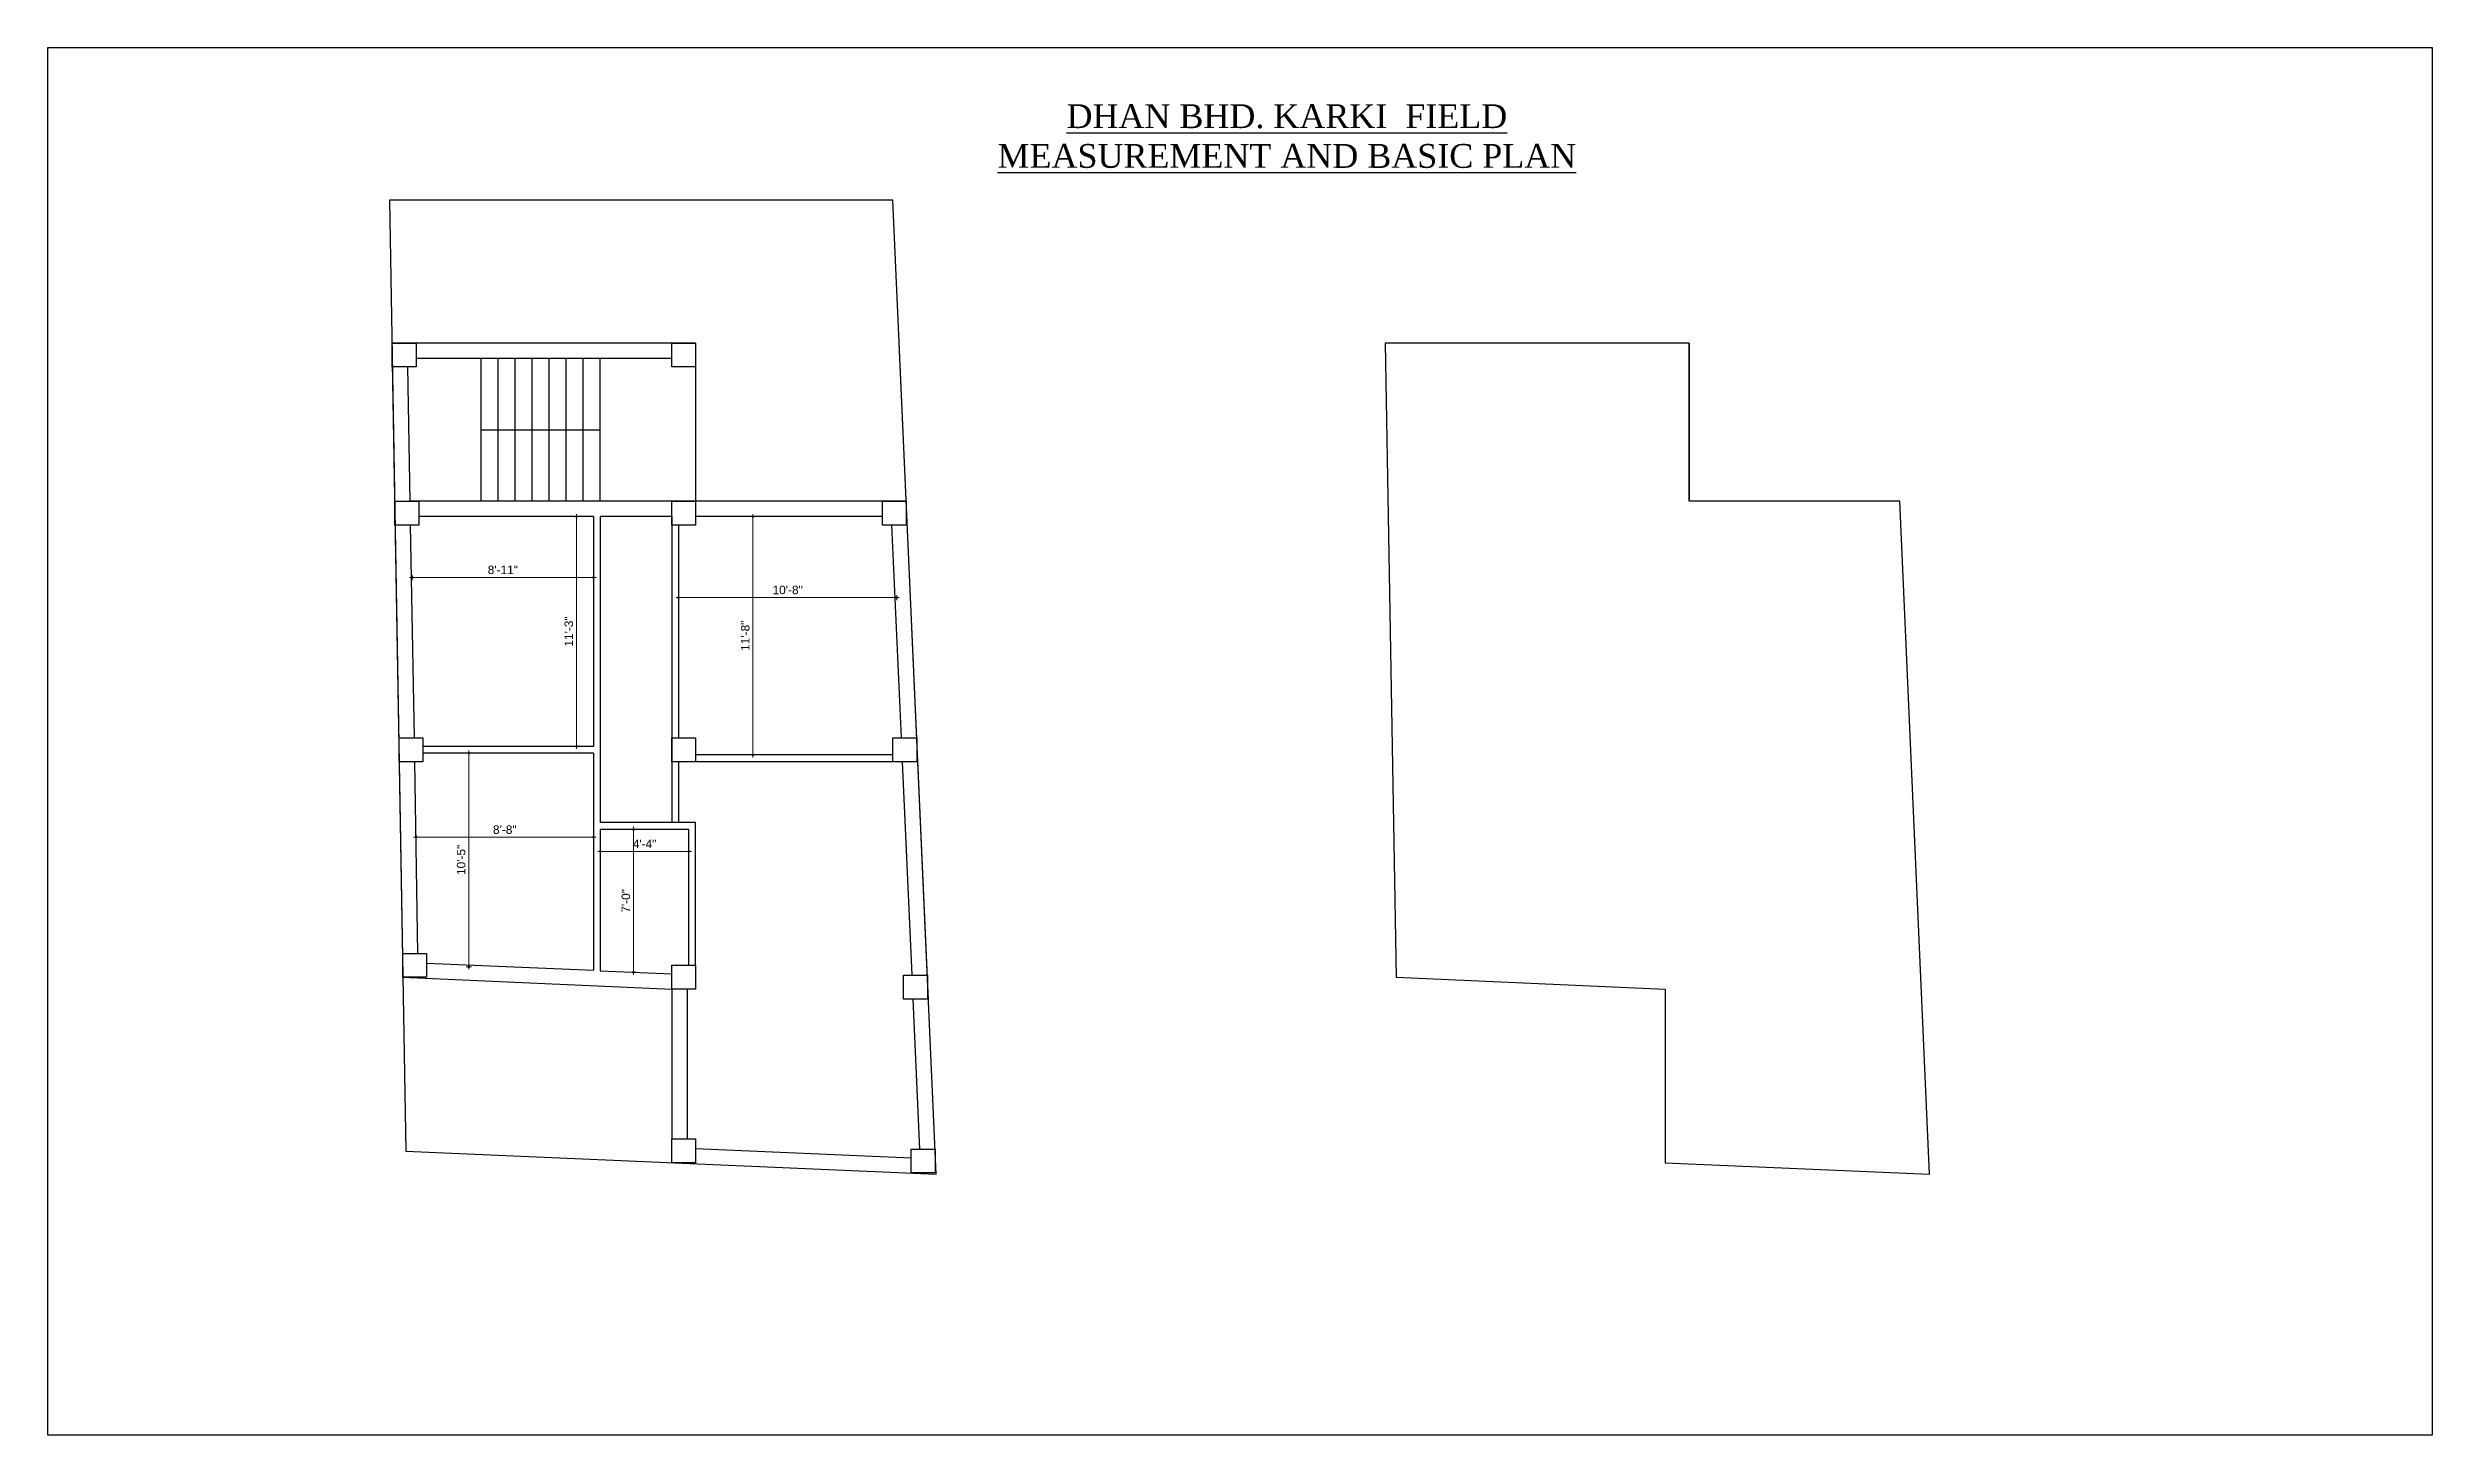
# Model space of a CAD drawing. Header units: inches. Extents: x 21312 to 154598, y -13316 to 16604.
# Drawn here: x 27230 to 28631, y -11164 to -10349 of the extents above; entities that cross this region are included whole.
import ezdxf

# ---------------------------------------------------------------- set-up
doc = ezdxf.new("R2010")
doc.units = ezdxf.units.IN
doc.header["$LTSCALE"] = 0.5
doc.header["$MEASUREMENT"] = 0
doc.header["$PDMODE"] = 66
doc.layers.add('hatch', color=9, linetype='Continuous', lineweight=0)
doc.layers.add('Toilet', color=7, linetype='Continuous', lineweight=25)
doc.styles.get("Standard").update_dxf_attribs({"font": 'arial.ttf'})
doc.dimstyles.new('S8', dxfattribs={"dimtxt": 5, "dimasz": 1, "dimexe": 6, "dimexo": 18, "dimgap": 1.9375, "dimtad": 1, "dimdec": 0, "dimzin": 3, "dimdsep": 46, "dimlunit": 4, "dimtxsty": 'Standard', "dimblk": 'dot 2', "dimcen": 12, "dimse1": 1, "dimse2": 1, "dimclrd": 1, "dimclre": 1, "dimclrt": 256, "dimadec": 0, "dimazin": 0, "dimtfac": 0.75, "dimtdec": 0, "dimtix": 1, "dimtmove": 1, "dimatfit": 3, "dimldrblk": 'DOT', "dimfxl": 1, "dimtolj": 1, "dimtzin": 0, "dimlwd": 9, "dimlwe": 9, "dimarcsym": 0})

msp = doc.modelspace()

# ---------------------------------------------------------------- texts
at = {"insert": (27958, -10382.2), "char_height": 14, "attachment_point": 2}
msp.add_mtext_dynamic_manual_height_columns('{\\fTimes New Roman|b0|i0|c0|p18;\\LDHAN BHD. KARKI  FIELD MEASUREMENT AND BASIC PLAN}', width=359.79, gutter_width=50, heights=[0], dxfattribs=at)

# ---------------------------------------------------------------- blocks, each defined once
blk = doc.blocks.new('dot1')
at = {"layer": 'hatch'}
h = blk.add_hatch(color=256, dxfattribs=at)
edge = h.paths.add_edge_path()
edge.add_arc((0, 0), 1, 0, 360)
for p, q in [((3, 0), (-3, 0)), ((0, 3), (0, -3))]:
    blk.add_line(p, q, dxfattribs=at)
blk.add_circle((0, 0), 1, dxfattribs=at)
blk = doc.blocks.new('dot 2')
at = {"layer": 'hatch', "xscale": 0.5, "yscale": 0.5, "zscale": 0.5}
blk.add_blockref('dot1', (0, 0), dxfattribs=at)
blk = doc.blocks.new('*D932')
at = {"layer": 'Defpoints', "color": 0, "transparency": 16777216}
for p in [(27554.5, -10808.3), (27606.5, -10808.3), (27554.5, -10821.2)]:
    blk.add_point(p, dxfattribs=at)
at = {"layer": 'Toilet', "color": 1, "lineweight": 9, "transparency": 16777216}
blk.add_line((27605.5, -10821.2), (27555.5, -10821.2), dxfattribs=at)
at = {"layer": 'Toilet', "color": 1, "lineweight": 9, "transparency": 16777216, "rotation": 180}
blk.add_blockref('dot 2', (27554.5, -10821.2), dxfattribs=at)
at = {"layer": 'Toilet', "color": 1, "lineweight": 9, "transparency": 16777216}
blk.add_blockref('dot 2', (27606.5, -10821.2), dxfattribs=at)
at = {"layer": 'Toilet', "transparency": 16777216, "insert": (27580.5, -10816.8), "char_height": 5, "attachment_point": 5}
blk.add_mtext('\\A1;4\'-4"', dxfattribs=at)
blk = doc.blocks.new('_Dot')
at = {"color": 0, "linetype": 'ByBlock', "lineweight": -2}
blk.add_line((-0.5, 0), (-1, 0), dxfattribs=at)
at = {"color": 0, "linetype": 'ByBlock', "const_width": 0.5}
blk.add_lwpolyline([(-0.25, 0, 1), (0.25, 0, 1)], format="xyb", close=True, dxfattribs=at)
blk = doc.blocks.new('*D933')
at = {"layer": 'Defpoints', "color": 0, "transparency": 16777216}
for p in [(27580.5, -10808.3), (27574, -10892.2), (27576.9, -10892.2)]:
    blk.add_point(p, dxfattribs=at)
at = {"layer": 'Toilet', "color": 1, "lineweight": 9, "transparency": 16777216}
blk.add_line((27574, -10809.3), (27574, -10891.2), dxfattribs=at)
for p, rotation in [((27574, -10808.3), 90), ((27574, -10892.2), 270)]:
    blk.add_blockref('dot 2', p, dxfattribs=dict(at, rotation=rotation))
at = {"layer": 'Toilet', "transparency": 16777216, "insert": (27569.5, -10850.3), "char_height": 5, "attachment_point": 5, "rotation": 90}
blk.add_mtext('\\A1;7\'-0"', dxfattribs=at)
blk = doc.blocks.new('*D934')
at = {"layer": 'Defpoints', "color": 0, "transparency": 16777216}
for p in [(27550.5, -10624.5), (27540.5, -10759.5), (27550.5, -10759.5)]:
    blk.add_point(p, dxfattribs=at)
at = {"layer": 'Toilet', "color": 1, "lineweight": 9, "transparency": 16777216}
blk.add_line((27540.5, -10625.5), (27540.5, -10758.5), dxfattribs=at)
for p, rotation in [((27540.5, -10624.5), 90), ((27540.5, -10759.5), 270)]:
    blk.add_blockref('dot 2', p, dxfattribs=dict(at, rotation=rotation))
at = {"layer": 'Toilet', "transparency": 16777216, "insert": (27536, -10692), "char_height": 5, "attachment_point": 5, "rotation": 90}
blk.add_mtext('\\A1;11\'-3"', dxfattribs=at)
blk = doc.blocks.new('*D935')
at = {"layer": 'Defpoints', "color": 0, "transparency": 16777216}
for p in [(27550.5, -10660.3), (27443.9, -10692), (27550.5, -10692)]:
    blk.add_point(p, dxfattribs=at)
at = {"layer": 'Toilet', "color": 1, "lineweight": 9, "transparency": 16777216}
blk.add_line((27444.9, -10660.3), (27549.5, -10660.3), dxfattribs=at)
at = {"layer": 'Toilet', "color": 1, "lineweight": 9, "transparency": 16777216, "rotation": 180}
blk.add_blockref('dot 2', (27443.9, -10660.3), dxfattribs=at)
at = {"layer": 'Toilet', "color": 1, "lineweight": 9, "transparency": 16777216}
blk.add_blockref('dot 2', (27550.5, -10660.3), dxfattribs=at)
at = {"layer": 'Toilet', "transparency": 16777216, "insert": (27497.2, -10655.8), "char_height": 5, "attachment_point": 5}
blk.add_mtext('\\A1;8\'-11"', dxfattribs=at)
blk = doc.blocks.new('*D937')
at = {"layer": 'Defpoints', "color": 0, "transparency": 16777216}
for p in [(27497.9, -10763.5), (27477.2, -10889), (27501.5, -10889)]:
    blk.add_point(p, dxfattribs=at)
at = {"layer": 'Toilet', "color": 1, "lineweight": 9, "transparency": 16777216}
blk.add_line((27477.2, -10764.5), (27477.2, -10888), dxfattribs=at)
for p, rotation in [((27477.2, -10763.5), 90), ((27477.2, -10889), 270)]:
    blk.add_blockref('dot 2', p, dxfattribs=dict(at, rotation=rotation))
at = {"layer": 'Toilet', "transparency": 16777216, "insert": (27472.7, -10826.2), "char_height": 5, "attachment_point": 5, "rotation": 90}
blk.add_mtext('\\A1;10\'-5"', dxfattribs=at)
blk = doc.blocks.new('*D938')
at = {"layer": 'Defpoints', "color": 0, "transparency": 16777216}
for p in [(27665.4, -10624.5), (27644.2, -10764.5), (27668.5, -10764.5)]:
    blk.add_point(p, dxfattribs=at)
at = {"layer": 'Toilet', "color": 1, "lineweight": 9, "transparency": 16777216}
blk.add_line((27644.2, -10625.5), (27644.2, -10763.5), dxfattribs=at)
for p, rotation in [((27644.2, -10624.5), 90), ((27644.2, -10764.5), 270)]:
    blk.add_blockref('dot 2', p, dxfattribs=dict(at, rotation=rotation))
at = {"layer": 'Toilet', "transparency": 16777216, "insert": (27639.7, -10694.5), "char_height": 5, "attachment_point": 5, "rotation": 90}
blk.add_mtext('\\A1;11\'-8"', dxfattribs=at)
blk = doc.blocks.new('*D939')
at = {"layer": 'Defpoints', "color": 0, "transparency": 16777216}
for p in [(27600.5, -10672.1), (27600.5, -10692), (27728.7, -10692)]:
    blk.add_point(p, dxfattribs=at)
at = {"layer": 'Toilet', "color": 1, "lineweight": 9, "transparency": 16777216}
blk.add_line((27727.7, -10672.1), (27601.5, -10672.1), dxfattribs=at)
at = {"layer": 'Toilet', "color": 1, "lineweight": 9, "transparency": 16777216, "rotation": 180}
blk.add_blockref('dot 2', (27600.5, -10672.1), dxfattribs=at)
at = {"layer": 'Toilet', "color": 1, "lineweight": 9, "transparency": 16777216}
blk.add_blockref('dot 2', (27728.7, -10672.1), dxfattribs=at)
at = {"layer": 'Toilet', "transparency": 16777216, "insert": (27664.6, -10667.6), "char_height": 5, "attachment_point": 5}
blk.add_mtext('\\A1;10\'-8"', dxfattribs=at)

# ---------------------------------------------------------------- dimensions: what is measured, and where the dimension line sits
at = {"layer": 'Toilet'}
for base, p1, p2, picture, middle in [((27540.5, -10759.5), (27550.5, -10624.5), (27550.5, -10759.5), '*D934', (27536, -10692)), ((27644.2, -10764.5), (27665.4, -10624.5), (27668.5, -10764.5), '*D938', (27639.7, -10694.5)), ((27477.2161, -10888.9675), (27497.8708, -10763.4951), (27501.4644, -10888.9675), '*D937', (27472.7257, -10826.2313)), ((27574, -10892.2), (27580.5, -10808.3), (27576.9, -10892.2), '*D933', (27569.5, -10850.3))]:
    dim = msp.add_linear_dim(base=base, p1=p1, p2=p2, angle=90, dimstyle='S8', override={"dimfxl": 2, "dimfxlon": 1, "dimarcsym": 1}, dxfattribs=at)
    dim.commit()
    dim.dimension.update_dxf_attribs({"geometry": picture, "text_midpoint": middle})
for base, p1, p2, picture, middle in [((27550.5, -10660.3), (27443.9, -10692), (27550.5, -10692), '*D935', (27497.2, -10655.8)), ((27600.5, -10672.1), (27728.7, -10692), (27600.5, -10692), '*D939', (27664.6, -10667.6)), ((27554.5, -10821.2), (27606.5, -10808.3), (27554.5, -10808.3), '*D932', (27580.5, -10816.8))]:
    dim = msp.add_linear_dim(base=base, p1=p1, p2=p2, dimstyle='S8', override={"dimfxl": 2, "dimfxlon": 1, "dimarcsym": 1}, dxfattribs=at)
    dim.commit()
    dim.dimension.update_dxf_attribs({"geometry": picture, "text_midpoint": middle})
msp.add_linear_dim(base=(27550.5, -10812.9), p1=(27446.2, -10824.9), p2=(27550.5, -10824.9), dimstyle='S8', override={"dimfxl": 2, "dimfxlon": 1, "dimarcsym": 1}, dxfattribs=at).render()

# ---------------------------------------------------------------- linework, layer by layer
at = {"layer": 'Toilet'}
for p, q in [((27726.5, -10438.5), (27430.5, -10438.5)), ((27430.5, -10438.5), (27440.1, -10997.4)), ((27751.8, -11010.9), (27726.5, -10438.5)), ((27610.5, -10522.5), (27431.9, -10522.5)), ((27610.5, -10522.5), (27431.9, -10522.5)), ((27431.9, -10522.5), (27438.4, -10895.2)), ((27747.3, -10908.6), (27730.2, -10522.5)), ((28194.4, -10522.5), (28015.8, -10522.5)), ((28015.8, -10522.5), (28022.2, -10895.2)), ((28194.4, -10522.5), (28194.4, -10615.5)), ((27441.2, -10536.5), (27442.5, -10615.5)), ((27596.5, -10531.5), (27446.2, -10531.5)), ((27484.5, -10573.5), (27484.5, -10531.5)), ((27494.5, -10573.5), (27494.5, -10531.5)), ((27504.5, -10573.5), (27504.5, -10531.5)), ((27514.5, -10573.5), (27514.5, -10531.5)), ((27524.5, -10573.5), (27524.5, -10531.5)), ((27534.5, -10573.5), (27534.5, -10531.5)), ((27544.5, -10573.5), (27544.5, -10531.5)), ((27554.5, -10573.5), (27554.5, -10531.5)), ((27610.5, -10536.5), (27610.5, -10615.5)), ((27484.5, -10615.5), (27484.5, -10573.5)), ((27484.5, -10573.5), (27554.5, -10573.5)), ((27494.5, -10615.5), (27494.5, -10573.5)), ((27504.5, -10615.5), (27504.5, -10573.5)), ((27514.5, -10615.5), (27514.5, -10573.5)), ((27524.5, -10615.5), (27524.5, -10573.5)), ((27534.5, -10615.5), (27534.5, -10573.5)), ((27544.5, -10615.5), (27544.5, -10573.5)), ((27554.5, -10615.5), (27554.5, -10573.5)), ((27734.3, -10615.5), (27442.5, -10615.5)), ((28318.2, -10615.5), (28194.4, -10615.5)), ((28335.7, -11010.9), (28318.2, -10615.5)), ((27442.8, -10629.5), (27445.1, -10754.5)), ((27550.5, -10624.5), (27447.8, -10624.5)), ((27550.5, -10624.5), (27550.5, -10759.5)), ((27554.5, -10624.5), (27554.5, -10804.3)), ((27596.5, -10624.5), (27554.5, -10624.5)), ((27596.5, -10624.5), (27596.5, -10804.3)), ((27600.5, -10629.5), (27600.5, -10754.5)), ((27720.3, -10624.5), (27610.5, -10624.5)), ((27731.5, -10754.5), (27725.9, -10629.5)), ((27550.5, -10759.5), (27450.2, -10759.5)), ((27550.5, -10763.5), (27450.2, -10763.5)), ((27550.5, -10763.5), (27550.5, -10891.1)), ((27445.3, -10768.5), (27447.1, -10881.2)), ((27732.1, -10768.5), (27600.5, -10768.5)), ((27600.5, -10768.5), (27600.5, -10804.3)), ((27726.5, -10764.5), (27610.5, -10764.5)), ((27737.7, -10894), (27732.1, -10768.5)), ((27610.5, -10804.3), (27554.5, -10804.3)), ((27610.5, -10888.1), (27610.5, -10804.3)), ((27606.5, -10808.3), (27554.5, -10808.3)), ((27554.5, -10808.3), (27554.5, -10891.3)), ((27606.5, -10888.1), (27606.5, -10808.3)), ((27452.4, -10886.8), (27550.5, -10891.1)), ((27438.4, -10895.2), (27596.5, -10902.1)), ((27438.4, -10895.2), (27596.5, -10902.1)), ((27554.5, -10891.3), (27596.5, -10893.1)), ((27596.5, -10902.1), (27596.5, -10990.2)), ((27605.5, -10902.1), (27605.5, -10990.2)), ((28022.2, -10895.2), (28180.4, -10902.1)), ((28180.4, -10902.1), (28180.4, -11004.2)), ((27742.2, -10996.1), (27738.3, -10908)), ((27440.1, -10997.4), (27751.8, -11010.9)), ((27610.5, -10995.8), (27737.2, -11001.3)), ((28180.4, -11004.2), (28335.7, -11010.9))]:
    msp.add_line(p, q, dxfattribs=at)
at = {"layer": 'Toilet', "color": 3}
msp.add_lwpolyline([(27229.7, -10348.9), (28631.2, -10348.9), (28631.2, -11164.3), (27229.7, -11164.3)], close=True, dxfattribs=at)
at = {"layer": 'Toilet'}
msp.add_lwpolyline([(27610.5, -10522.5), (27431.9, -10522.5), (27438.4, -10895.2), (27596.5, -10902.1)], dxfattribs=at)
for points in [[(27432.2, -10522.5), (27446.2, -10522.5), (27446.2, -10536.5), (27432.2, -10536.5)], [(27596.5, -10522.5), (27610.5, -10522.5), (27610.5, -10536.5), (27596.5, -10536.5)], [(28318.2, -10615.5), (28194.4, -10615.5), (28194.4, -10522.5), (28015.8, -10522.5), (28022.2, -10895.2), (28180.4, -10902.1), (28180.4, -11004.2), (28335.7, -11010.9)], [(27433.8, -10615.5), (27447.8, -10615.5), (27447.8, -10629.5), (27433.8, -10629.5)], [(27596.5, -10615.5), (27610.5, -10615.5), (27610.5, -10629.5), (27596.5, -10629.5)], [(27720.3, -10615.5), (27734.3, -10615.5), (27734.3, -10629.5), (27720.3, -10629.5)], [(27436.2, -10754.5), (27450.2, -10754.5), (27450.2, -10768.5), (27436.2, -10768.5)], [(27596.5, -10754.5), (27610.5, -10754.5), (27610.5, -10768.5), (27596.5, -10768.5)], [(27726.5, -10754.5), (27740.5, -10754.5), (27740.5, -10768.5), (27726.5, -10768.5)], [(27438.4, -10881.2), (27452.4, -10881.2), (27452.4, -10895.2), (27438.4, -10895.2)], [(27596.5, -10888.1), (27610.5, -10888.1), (27610.5, -10902.1), (27596.5, -10902.1)], [(27732.7, -10894), (27746.7, -10894), (27746.7, -10908), (27732.7, -10908)], [(27596.5, -10990.2), (27610.5, -10990.2), (27610.5, -11004.2), (27596.5, -11004.2)], [(27737.2, -10996.1), (27751.2, -10996.1), (27751.2, -11010.1), (27737.2, -11010.1)]]:
    msp.add_lwpolyline(points, close=True, dxfattribs=at)

msp.set_redraw_order([(e.dxf.handle, doc.entitydb.next_handle()) for e in msp.query("TEXT MTEXT ATTDEF DIMENSION ARC_DIMENSION")])  # texts and dimensions are drawn at this point

doc.saveas('drawing.dxf')
